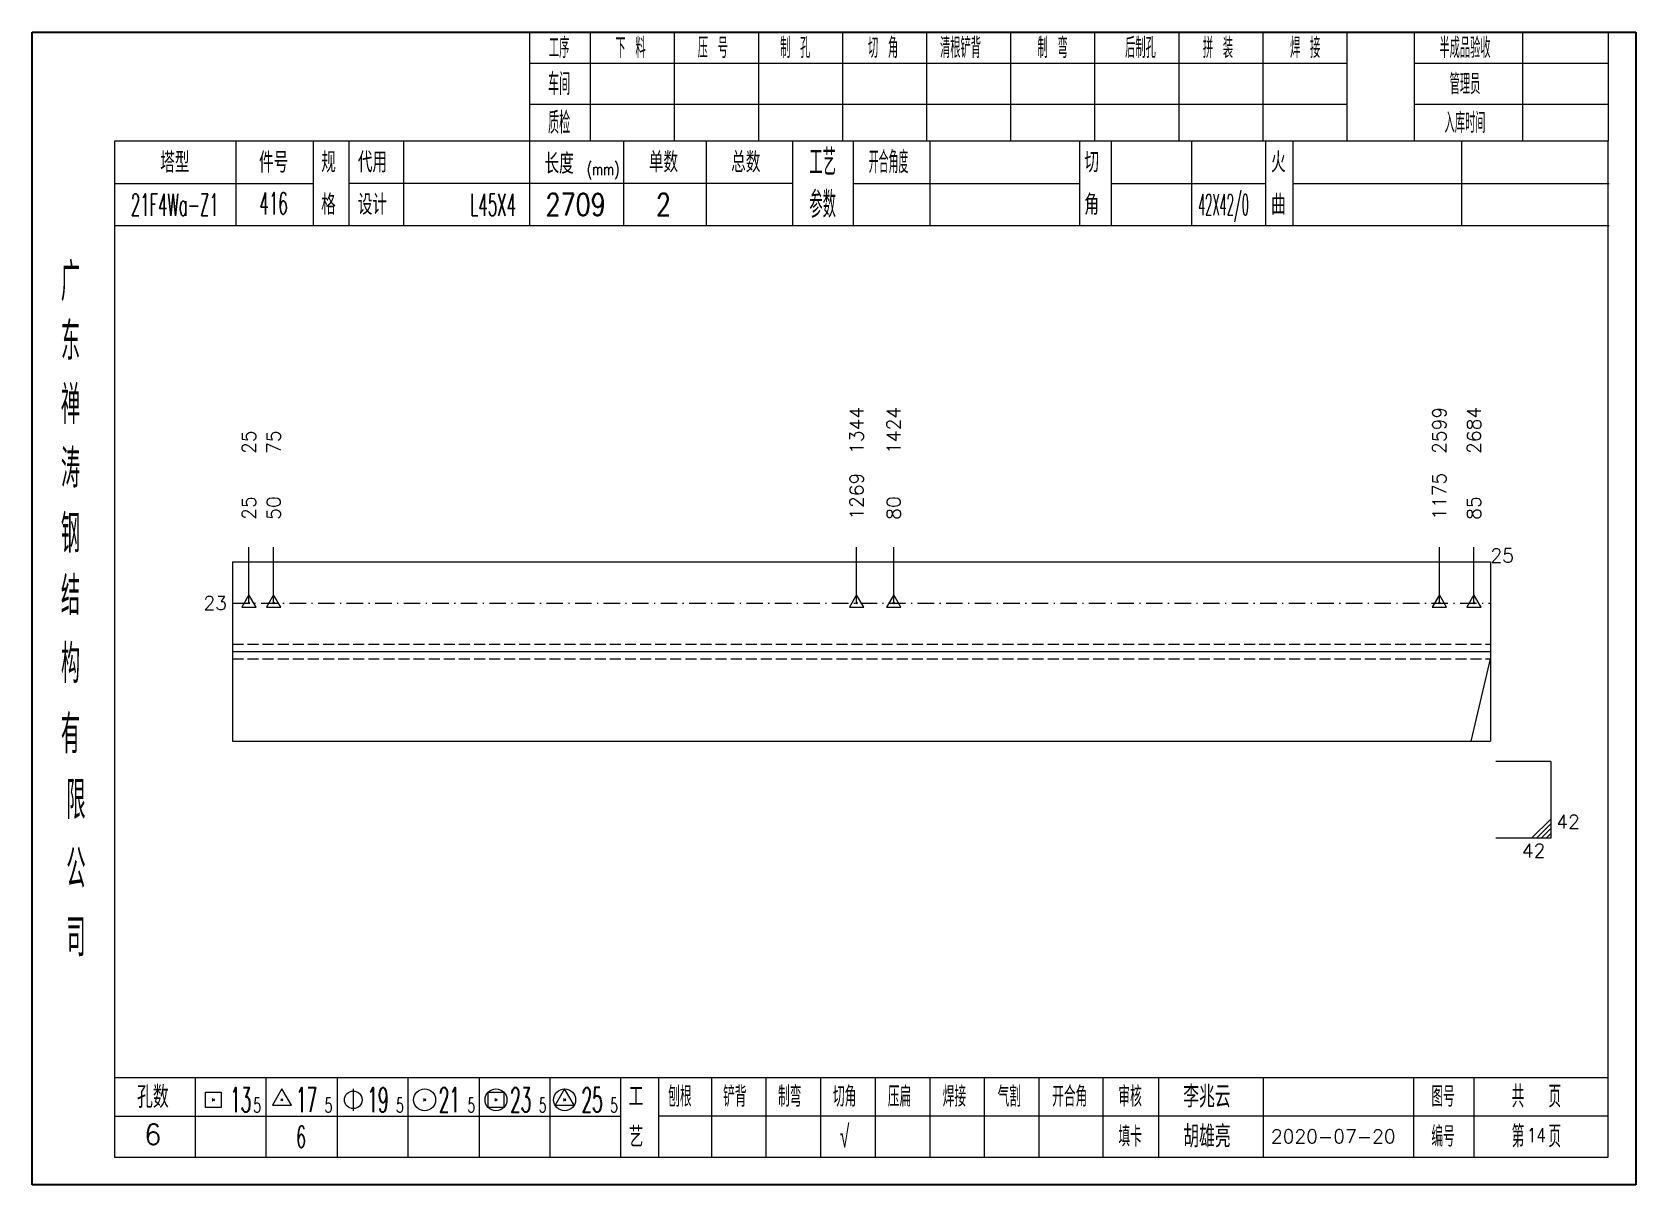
# Model space of a CAD drawing. Extents: x 1310 to 15542, y -76 to 8381.
# Drawn here: x 5574.1 to 5866.2, y 3663.8 to 3873.7 of the extents above; entities that cross this region are included whole.
import ezdxf
from ezdxf.enums import TextEntityAlignment as Align

# ---------------------------------------------------------------- set-up
doc = ezdxf.new("R2010")
doc.units = 0
doc.header["$MEASUREMENT"] = 0
doc.linetypes.add('一点画线', pattern=[5.2, 3, -1, 0.2, -1])
doc.linetypes.add('虚线', pattern=[2.75, 2, -0.75])
doc.layers.get('0').update_dxf_attribs({"linetype": 'CONTINUOUS', "lineweight": 25})
for name, color, linetype, lineweight in [('1', 7, 'CONTINUOUS', 25), ('4', 7, 'CONTINUOUS', 25), ('5', 7, 'CONTINUOUS', 25)]:
    doc.layers.add(name, color=color, linetype=linetype, lineweight=lineweight)
doc.styles.get("Standard").update_dxf_attribs({"font": 'simplex.shx', "width": 0.7, "height": 3, "bigfont": 'gbhzfs.shx'})

msp = doc.modelspace()

# ---------------------------------------------------------------- texts
at = {"color": 7, "linetype": 'Continuous', "lineweight": 13}
for s, p in [('1344', (5724.289, 3796.914)), ('1424', (5731.055, 3796.914)), ('2599', (5830.438, 3796.914)), ('2684', (5836.742, 3796.914)), ('25', (5613.612, 3796.914)), ('75', (5618.112, 3796.914))]:
    msp.add_text(s, height=2.5, rotation=90, dxfattribs=at).set_placement(p, align=Align.MIDDLE_LEFT)
at = {"color": 8, "linetype": 'Continuous', "lineweight": 9}
for s, p in [('1269', (5724.289, 3784.914)), ('1175', (5830.438, 3784.914)), ('25', (5613.612, 3784.914)), ('50', (5618.112, 3784.914)), ('80', (5731.055, 3784.914)), ('85', (5836.742, 3784.914))]:
    msp.add_text(s, height=2.5, rotation=90, dxfattribs=at).set_placement(p, align=Align.MIDDLE_LEFT)
at = {"color": 7, "linetype": 'Continuous', "lineweight": 13}
msp.add_text('25', height=2.5, dxfattribs=at).set_placement((5839.742, 3778.414), align=Align.MIDDLE_LEFT)
msp.add_text('23', height=2.5, dxfattribs=at).set_placement((5609.612, 3769.747), align=Align.MIDDLE_RIGHT)
msp.add_text('42', height=2.5, dxfattribs=at).set_placement((5851.742, 3727.914), align=Align.BOTTOM_LEFT)
msp.add_text('42', height=2.5, dxfattribs=at).set_placement((5849.742, 3725.914), align=Align.TOP_RIGHT)
at = {"layer": '4', "color": 1, "linetype": 'Continuous', "lineweight": 25}
for s, height, width, p in [('工序', 3.7, 0.7, (5670.112, 3870.871)), ('下 料', 3.7, 0.7, (5683.112, 3870.871)), ('压 号', 3.7, 0.7, (5698.112, 3870.871)), ('制 孔', 3.7, 0.7, (5713.112, 3870.871)), ('切 角', 3.7, 0.7, (5729.112, 3870.871)), ('清根铲背 ', 3.7, 0.7, (5744.112, 3870.871)), (' 制 弯', 3.7, 0.7, (5759.112, 3870.871)), (' 后制孔', 3.7, 0.7, (5775.112, 3870.871)), ('拼 装', 3.7, 0.7, (5790.112, 3870.871)), (' 焊 接', 3.7, 0.7, (5805.112, 3870.871)), ('半成品验收', 3.7, 0.7, (5835.112, 3870.871)), ('车间', 4, 0.7, (5670.112, 3864.271)), ('管理员', 3.7, 0.7, (5835.112, 3864.271)), ('质检', 4, 0.7, (5670.112, 3857.211)), ('入库时间', 3.7, 0.7, (5835.112, 3857.211)), ('(mm)', 2.24, 0.7, (5678.112, 3848.771)), ('工艺', 4.8, 0.7, (5718.112, 3850.031)), ('开合角度', 4, 0.6, (5730.112, 3850.031)), ('416', 4, 0.5, (5618.112, 3842.541)), ('参数', 4.8, 0.7, (5718.112, 3842.321)), ('42X42/0', 3.8, 0.4, (5791.112, 3842.321)), ('21F4Wa-Z1', 4, 0.5, (5600.112, 3842.291)), ('L45X4', 4, 0.5, (5658.112, 3842.271)), ('2709', 4, 0.8, (5673.112, 3842.321)), ('2', 4, 0.8, (5689.112, 3842.321)), ('广', 6.96, 0.7, (5581.112, 3828.241)), ('东', 6.96, 0.7, (5581.112, 3817.451)), ('禅', 6.96, 0.7, (5581.112, 3805.861)), ('涛', 6.96, 0.7, (5581.112, 3794.261)), ('钢', 6.96, 0.7, (5581.112, 3782.371)), ('结', 6.96, 0.7, (5581.112, 3771.061)), ('构', 6.96, 0.7, (5581.112, 3758.681)), ('有', 6.96, 0.7, (5581.112, 3745.871)), ('限', 6.96, 0.7, (5582.112, 3733.871)), ('公', 6.96, 0.7, (5582.112, 3721.331)), ('司', 6.96, 0.7, (5582.112, 3708.851)), ('13', 4.47, 0.5, (5612.112, 3679.271)), ('17', 4.47, 0.5, (5624.112, 3679.271)), ('19', 4.47, 0.5, (5637.112, 3679.271)), ('21', 4.47, 0.5, (5650.112, 3679.271)), ('23', 4.47, 0.5, (5663.112, 3679.271)), ('25', 4.47, 0.5, (5676.112, 3679.271)), ('刨根', 3.7, 0.8, (5692.112, 3679.871)), ('铲背', 3.7, 0.8, (5702.112, 3679.871)), ('制弯', 3.7, 0.8, (5712.112, 3679.871)), ('切角', 3.7, 0.8, (5722.112, 3679.871)), ('压扁', 3.7, 0.8, (5732.112, 3679.871)), ('焊接', 3.7, 0.8, (5742.112, 3679.871)), ('气割', 3.7, 0.8, (5752.112, 3679.871)), ('开合角', 3.7, 0.8, (5763.112, 3679.871)), ('审核', 3.7, 0.8, (5774.112, 3679.871)), ('图号', 3.7, 0.8, (5831.112, 3679.871)), ('共  页', 4, 0.8, (5848.112, 3679.871)), ('5', 2.68, 0.6, (5615.112, 3678.271)), ('5', 2.68, 0.6, (5628.112, 3678.271)), ('5', 2.68, 0.6, (5641.112, 3678.271)), ('5', 2.68, 0.6, (5654.112, 3678.271)), ('5', 2.68, 0.6, (5667.112, 3678.271)), ('5', 2.68, 0.6, (5680.112, 3678.271)), ('√', 4, 0.6, (5722.112, 3672.601)), ('第  页', 4, 0.8, (5848.112, 3672.601)), ('6', 4, 0.5, (5623.112, 3672.521)), ('填卡', 3.7, 0.8, (5774.112, 3672.601)), ('编号', 3.7, 0.8, (5831.112, 3672.601))]:
    msp.add_text(s, height=height, dxfattribs=dict(at, width=width)).set_placement(p, align=Align.MIDDLE_CENTER)
for s, height, p in [('塔型', 3.7, (5600.112, 3850.001)), ('件号', 3.7, (5618.112, 3850.001)), ('规', 3.7, (5628.112, 3850.031)), ('代用', 3.7, (5636.112, 3850.031)), ('长度', 3.7, (5670.112, 3849.771)), ('单数', 3.7, (5689.112, 3850.031)), ('总数', 3.7, (5704.112, 3850.031)), ('切', 3.7, (5767.112, 3850.031)), ('火', 3.7, (5801.112, 3850.031)), ('格', 3.7, (5628.112, 3842.321)), ('设计', 3.7, (5636.112, 3842.321)), ('角', 3.7, (5767.112, 3842.321)), ('曲', 3.7, (5801.112, 3842.321)), ('孔数', 4, (5596.112, 3679.791)), ('工', 3.7, (5684.112, 3679.871)), ('李兆云', 4, (5788.112, 3679.871)), ('胡雄亮', 4, (5788.112, 3672.601)), ('6', 3.7, (5596.112, 3672.961)), ('艺', 3.7, (5684.112, 3672.521)), ('2020-07-20', 2.5, (5811.112, 3672.601))]:
    msp.add_text(s, height=height, dxfattribs=at).set_placement(p, align=Align.MIDDLE_CENTER)
at = {"layer": '4', "color": 6, "linetype": 'Continuous', "lineweight": 25, "width": 0.8}
msp.add_text('14', height=2.5, dxfattribs=at).set_placement((5848.137, 3672.829), align=Align.MIDDLE_CENTER)

# ---------------------------------------------------------------- blocks, each defined once
blk = doc.blocks.new('孔17.5')
at = {"layer": '5', "color": 7, "linetype": 'Continuous', "lineweight": 13}
for p, q in [((0, 1), (-0.866, -0.5)), ((-0.1, -0.1), (0.1, 0.1)), ((0.1, -0.1), (-0.1, 0.1)), ((0.866, -0.5), (0, 1)), ((-0.866, -0.5), (0.866, -0.5))]:
    blk.add_line(p, q, dxfattribs=at)
blk = doc.blocks.new('CTJGK')
at = {"color": 6, "linetype": 'Continuous'}
for p, q in [((0, 209.97), (292.13, 209.97)), ((0, 0), (0, 209.97)), ((292.13, 209.97), (292.13, 0)), ((292.13, 0), (0, 0))]:
    blk.add_line(p, q, dxfattribs=at)

# ---------------------------------------------------------------- linework, layer by layer
at = {"color": 7, "linetype": 'Continuous', "lineweight": 18}
for p, q in [((5610.612, 3777.247), (5610.612, 3744.581)), ((5610.612, 3777.247), (5839.742, 3777.247)), ((5839.742, 3777.247), (5839.742, 3744.581)), ((5610.612, 3760.914), (5839.742, 3760.914))]:
    msp.add_line(p, q, dxfattribs=at)
at = {"color": 7, "linetype": 'Continuous', "lineweight": 13}
for p, q in [((5613.612, 3769.747), (5613.612, 3779.914)), ((5618.112, 3769.747), (5618.112, 3779.914)), ((5724.289, 3769.747), (5724.289, 3779.914)), ((5731.055, 3769.747), (5731.055, 3779.914)), ((5830.438, 3769.747), (5830.438, 3779.914)), ((5836.742, 3769.747), (5836.742, 3779.914)), ((5839.742, 3759.825), (5836.189, 3744.581)), ((5850.742, 3740.914), (5840.742, 3740.914)), ((5850.742, 3740.914), (5850.742, 3726.914)), ((5847.242, 3726.914), (5850.742, 3730.414)), ((5848.117, 3726.914), (5850.742, 3729.539)), ((5848.992, 3726.914), (5850.742, 3728.664)), ((5849.867, 3726.914), (5850.742, 3727.789)), ((5850.742, 3726.914), (5840.742, 3726.914))]:
    msp.add_line(p, q, dxfattribs=at)
at = {"color": 3, "linetype": '一点画线', "lineweight": 13}
msp.add_line((5610.612, 3769.747), (5839.742, 3769.747), dxfattribs=at)
at = {"color": 1, "linetype": '虚线', "lineweight": 18}
for p, q in [((5610.612, 3762.247), (5839.742, 3762.247)), ((5610.612, 3759.581), (5839.742, 3759.581))]:
    msp.add_line(p, q, dxfattribs=at)
at = {"layer": '1', "color": 7, "linetype": 'Continuous', "lineweight": 18}
msp.add_line((5610.612, 3744.581), (5839.742, 3744.581), dxfattribs=at)
at = {"layer": '4', "color": 1, "linetype": 'Continuous', "lineweight": 18}
for p, q in [((5574.112, 3873.741), (5574.112, 3663.771)), ((5866.242, 3873.741), (5574.112, 3873.741)), ((5664.742, 3873.741), (5664.742, 3853.901)), ((5675.772, 3873.741), (5675.772, 3853.881)), ((5691.082, 3873.741), (5691.082, 3853.881)), ((5706.402, 3873.741), (5706.402, 3853.881)), ((5721.712, 3873.741), (5721.712, 3853.881)), ((5737.022, 3873.741), (5737.022, 3853.881)), ((5752.332, 3873.741), (5752.332, 3853.881)), ((5767.652, 3873.741), (5767.652, 3853.881)), ((5782.962, 3873.741), (5782.962, 3853.881)), ((5798.272, 3873.741), (5798.272, 3853.881)), ((5813.582, 3873.741), (5813.582, 3853.901)), ((5813.582, 3873.741), (5813.582, 3853.881)), ((5825.862, 3873.741), (5825.862, 3853.881)), ((5845.612, 3873.741), (5845.612, 3853.881)), ((5861.192, 3873.741), (5861.192, 3853.881)), ((5866.242, 3843.941), (5866.242, 3873.741)), ((5813.582, 3868.011), (5664.742, 3868.011)), ((5861.192, 3868.011), (5825.862, 3868.011)), ((5813.582, 3860.531), (5664.742, 3860.531)), ((5861.192, 3860.531), (5825.862, 3860.531)), ((5589.122, 3853.881), (5589.122, 3668.821)), ((5861.192, 3853.881), (5589.122, 3853.881)), ((5611.242, 3853.891), (5611.242, 3838.471)), ((5625.392, 3838.471), (5625.392, 3853.881)), ((5631.892, 3838.471), (5631.892, 3853.881)), ((5641.762, 3853.881), (5641.762, 3838.471)), ((5664.742, 3853.901), (5664.742, 3838.471)), ((5681.862, 3853.881), (5681.862, 3838.471)), ((5696.912, 3853.881), (5696.912, 3838.471)), ((5712.612, 3853.881), (5712.612, 3838.471)), ((5723.672, 3853.881), (5723.672, 3838.471)), ((5737.622, 3853.881), (5737.622, 3838.471)), ((5764.922, 3853.881), (5764.922, 3838.471)), ((5770.682, 3853.881), (5770.682, 3838.471)), ((5785.302, 3853.881), (5785.302, 3838.471)), ((5798.762, 3853.881), (5798.762, 3838.471)), ((5803.752, 3853.881), (5803.752, 3838.471)), ((5834.492, 3853.881), (5834.492, 3838.471)), ((5861.192, 3668.821), (5861.192, 3853.881)), ((5625.392, 3846.121), (5589.122, 3846.121)), ((5712.612, 3846.171), (5631.892, 3846.171)), ((5723.672, 3846.171), (5764.922, 3846.171)), ((5770.682, 3846.171), (5798.762, 3846.171)), ((5803.752, 3846.171), (5861.372, 3846.171)), ((5866.242, 3663.771), (5866.242, 3843.941)), ((5861.372, 3838.471), (5589.122, 3838.471)), ((5589.122, 3683.351), (5861.192, 3683.351)), ((5603.812, 3683.351), (5603.812, 3668.821)), ((5616.742, 3668.821), (5616.742, 3683.351)), ((5629.672, 3683.351), (5629.672, 3668.821)), ((5642.592, 3668.821), (5642.592, 3683.351)), ((5655.522, 3683.351), (5655.522, 3668.821)), ((5668.452, 3668.821), (5668.452, 3683.351)), ((5681.372, 3668.821), (5681.372, 3683.351)), ((5688.242, 3668.821), (5688.242, 3683.351)), ((5697.902, 3668.821), (5697.902, 3683.351)), ((5707.842, 3668.821), (5707.842, 3683.351)), ((5717.782, 3668.821), (5717.782, 3683.351)), ((5727.732, 3668.821), (5727.732, 3683.351)), ((5737.672, 3668.821), (5737.672, 3683.351)), ((5747.612, 3668.821), (5747.612, 3683.351)), ((5757.562, 3668.821), (5757.562, 3683.351)), ((5769.202, 3668.821), (5769.202, 3683.351)), ((5779.352, 3668.821), (5779.352, 3683.351)), ((5798.412, 3668.821), (5798.412, 3683.351)), ((5825.792, 3668.821), (5825.792, 3683.351)), ((5836.752, 3668.821), (5836.752, 3683.351)), ((5681.372, 3676.221), (5589.122, 3676.221)), ((5688.202, 3676.381), (5861.192, 3676.381)), ((5589.122, 3668.821), (5861.192, 3668.821)), ((5574.112, 3663.771), (5866.242, 3663.771))]:
    msp.add_line(p, q, dxfattribs=at)
at = {"layer": '4', "color": 7, "linetype": 'Continuous', "lineweight": 13}
for p, q in [((5619.612, 3681.271), (5617.88, 3678.271)), ((5621.344, 3678.271), (5619.612, 3681.271)), ((5632.612, 3681.271), (5632.612, 3677.271)), ((5671.112, 3681.271), (5669.38, 3678.271)), ((5672.844, 3678.271), (5671.112, 3681.271)), ((5605.698, 3677.857), (5605.698, 3680.685)), ((5605.698, 3680.685), (5608.526, 3680.685)), ((5606.912, 3679.071), (5607.312, 3679.471)), ((5607.312, 3679.071), (5606.912, 3679.471)), ((5608.526, 3680.685), (5608.526, 3677.857)), ((5617.88, 3678.271), (5621.344, 3678.271)), ((5619.412, 3679.071), (5619.812, 3679.471)), ((5619.812, 3679.071), (5619.412, 3679.471)), ((5645.412, 3679.071), (5645.812, 3679.471)), ((5645.812, 3679.071), (5645.412, 3679.471)), ((5657.198, 3677.857), (5657.198, 3680.685)), ((5657.198, 3680.685), (5660.026, 3680.685)), ((5658.412, 3679.071), (5658.812, 3679.471)), ((5658.812, 3679.071), (5658.412, 3679.471)), ((5660.026, 3680.685), (5660.026, 3677.857)), ((5669.38, 3678.271), (5672.844, 3678.271)), ((5670.912, 3679.071), (5671.312, 3679.471)), ((5671.312, 3679.071), (5670.912, 3679.471)), ((5608.526, 3677.857), (5605.698, 3677.857)), ((5660.026, 3677.857), (5657.198, 3677.857))]:
    msp.add_line(p, q, dxfattribs=at)
for centre, radius in [((5632.612, 3679.271), 1.6), ((5645.612, 3679.271), 2), ((5658.612, 3679.271), 2), ((5671.112, 3679.271), 2)]:
    msp.add_circle(centre, radius, dxfattribs=at)

# ---------------------------------------------------------------- block references
at = {"color": 0, "linetype": 'Continuous'}
msp.add_blockref('CTJGK', (5574.112, 3663.771), dxfattribs=at)
at = {"color": 8, "linetype": 'Continuous', "lineweight": 9, "xscale": 1.5, "yscale": 1.5, "zscale": 1.5}
for p in [(5613.612, 3769.747), (5618.112, 3769.747), (5724.289, 3769.747), (5731.055, 3769.747), (5830.438, 3769.747), (5836.742, 3769.747)]:
    msp.add_blockref('孔17.5', p, dxfattribs=at)

msp.set_redraw_order([(e.dxf.handle, doc.entitydb.next_handle()) for e in msp.query("TEXT MTEXT ATTDEF DIMENSION ARC_DIMENSION")])  # texts and dimensions are drawn at this point

doc.saveas('drawing.dxf')
